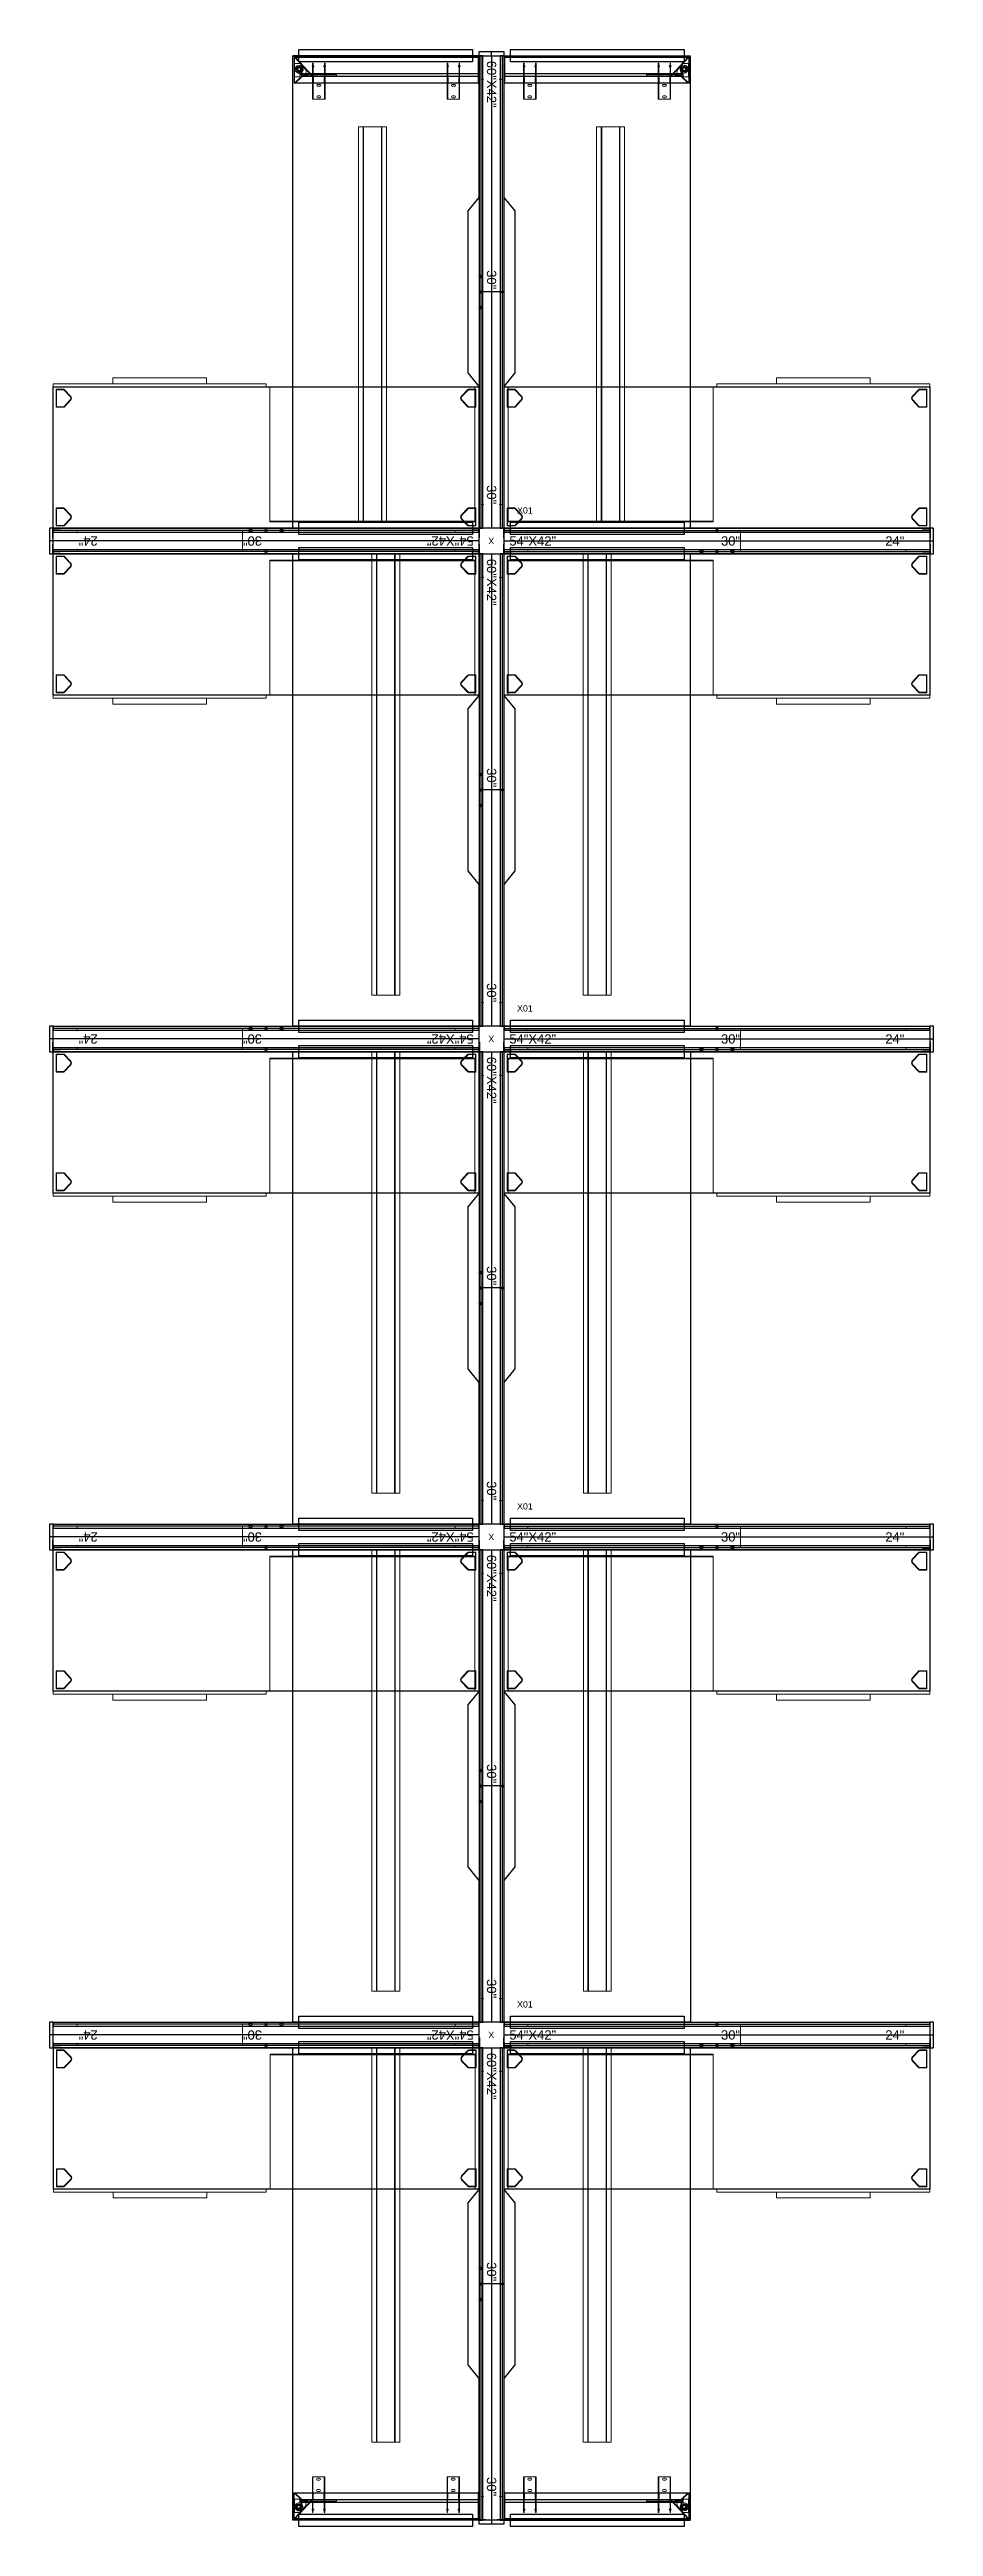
# Model space of a CAD drawing. Header units: millimetres. Extents: x 2230.7 to 2245.2, y 2431 to 2439.
# Drawn here: x 2230.69 to 2233.54, y 2430.97 to 2438.95 of the extents above; entities that cross this region are included whole.
import ezdxf

# ---------------------------------------------------------------- set-up
doc = ezdxf.new("R2010")
doc.units = ezdxf.units.MM
for name, color, linetype in [('DD2D', 7, 'Continuous'), ('DD2D_Geometry', 7, 'Continuous'), ('ENFASIS NEW', 7, 'Continuous'), ('FLEXIFRONTERAS', 7, 'Continuous'), ('Id Unión', 7, 'Continuous')]:
    doc.layers.add(name, color=color, linetype=linetype)
doc.styles.get("Standard").update_dxf_attribs({"font": 'arial.ttf'})

msp = doc.modelspace()

# ---------------------------------------------------------------- texts
at = {"layer": 'DD2D_Geometry'}
for p in [(2232.1038, 2437.358), (2232.1038, 2435.752), (2232.1038, 2434.146), (2232.1038, 2432.54)]:
    msp.add_text('X', height=0.0205, dxfattribs=at).set_placement(p)
at = {"layer": 'Id Unión'}
for p in [(2232.1964, 2437.4567), (2232.1964, 2435.8507), (2232.1964, 2434.2447), (2232.1964, 2432.6387)]:
    msp.add_text('X01', height=0.0205, dxfattribs=at).set_placement(p)

# ---------------------------------------------------------------- blocks, each defined once
blk = doc.blocks.new('DD40102460AB')
at = {"color": 1}
for p, q in [((0.0035, -0.0035), (-0.0035, 0.0035)), ((0.0035, 0.0035), (-0.0035, -0.0035))]:
    blk.add_line(p, q, dxfattribs=at)
blk.add_lwpolyline([(-0.2612, -0.0417), (0.2612, -0.0417), (0.305, -0.0067), (0.762, -0.0067), (0.762, -0.6067), (-0.762, -0.6067), (-0.762, -0.0067), (-0.305, -0.0067)], close=True)
blk.add_point((0, 0), dxfattribs=at)
blk.add_point((0, 0))
blk = doc.blocks.new('DD50025418')
at = {"color": 0, "linetype": 'Continuous', "lineweight": 0}
for p, q in [((0, -0.456), (0, 0)), ((0, 0), (1.372, 0)), ((1.372, 0), (1.372, -0.456)), ((0.0092, -0.0075), (0.0092, -0.0655)), ((0.0107, -0.0075), (0.0092, -0.0075)), ((0.0092, -0.0655), (0.0333, -0.0655)), ((0.0333, -0.0075), (0.0107, -0.0075)), ((0.0107, -0.064), (0.0107, -0.0091)), ((0.0107, -0.0091), (0.0333, -0.0091)), ((0.0333, -0.064), (0.0107, -0.064)), ((0.0124, -0.0211), (0.6735, -0.0211)), ((0.0124, -0.0227), (0.0124, -0.0211)), ((0.0124, -0.0227), (0.6735, -0.0227)), ((0.0124, -0.456), (0.0124, -0.0227)), ((0.0337, -0.0092), (0.0549, -0.0309)), ((0.0549, -0.0421), (0.0337, -0.0639)), ((0.056, -0.0299), (0.0348, -0.0081)), ((0.0348, -0.0649), (0.056, -0.0432)), ((0.6735, -0.0211), (0.6735, -0.0227)), ((0.6735, -0.0227), (0.6735, -0.456)), ((1.316, -0.0299), (1.3372, -0.0081)), ((1.3372, -0.0649), (1.316, -0.0432)), ((1.3383, -0.0092), (1.3171, -0.0309)), ((1.3171, -0.0421), (1.3383, -0.0639)), ((1.3387, -0.0075), (1.3613, -0.0075)), ((1.3613, -0.0091), (1.3387, -0.0091)), ((1.3387, -0.064), (1.3613, -0.064)), ((1.3628, -0.0655), (1.3387, -0.0655)), ((1.3613, -0.0075), (1.3628, -0.0075)), ((1.3613, -0.064), (1.3613, -0.0091)), ((1.3628, -0.0075), (1.3628, -0.0655)), ((0.0092, -0.4485), (0.0092, -0.3905)), ((0.0092, -0.3905), (0.0333, -0.3905)), ((0.0107, -0.392), (0.0107, -0.4469)), ((0.0333, -0.392), (0.0107, -0.392)), ((0.0549, -0.4139), (0.0337, -0.3921)), ((0.0348, -0.3911), (0.056, -0.4128)), ((1.3372, -0.3911), (1.316, -0.4128)), ((1.3171, -0.4139), (1.3383, -0.3921)), ((1.3628, -0.3905), (1.3387, -0.3905)), ((1.3387, -0.392), (1.3613, -0.392)), ((1.3613, -0.392), (1.3613, -0.4469)), ((1.3628, -0.4485), (1.3628, -0.3905)), ((1.372, -0.456), (0, -0.456)), ((0.0107, -0.4485), (0.0092, -0.4485)), ((0.0107, -0.4469), (0.0333, -0.4469)), ((0.0333, -0.4485), (0.0107, -0.4485)), ((0.0337, -0.4468), (0.0549, -0.4251)), ((0.056, -0.4261), (0.0348, -0.4479)), ((0.686, -0.456), (0.686, -0.4657)), ((0.686, -0.4657), (1.372, -0.4657)), ((0.8781, -0.4848), (0.8781, -0.4657)), ((1.1799, -0.4848), (1.1799, -0.4657)), ((1.316, -0.4261), (1.3372, -0.4479)), ((1.3383, -0.4468), (1.3171, -0.4251)), ((1.3613, -0.4469), (1.3387, -0.4469)), ((1.3387, -0.4485), (1.3613, -0.4485)), ((1.3613, -0.4485), (1.3628, -0.4485)), ((1.372, -0.456), (1.372, -0.4657)), ((0.8781, -0.4848), (1.1799, -0.4848))]:
    blk.add_line(p, q, dxfattribs=at)
for centre, radius, start, end in [((0.0333, -0.0096), 0.00203, 44.27881, 90), ((0.0333, -0.0096), 0.000507, 44.27881, 90), ((0.0333, -0.0635), 0.000507, 270, 315.72119), ((0.0333, -0.0635), 0.00203, 270, 315.72119), ((0.0491, -0.0365), 0.008, 315.72119, 44.27881), ((0.0491, -0.0365), 0.00952, 315.72119, 44.27881), ((1.3229, -0.0365), 0.00952, 135.72119, 224.27881), ((1.3229, -0.0365), 0.008, 135.72119, 224.27881), ((1.3387, -0.0096), 0.00203, 90, 135.72119), ((1.3387, -0.0635), 0.00203, 224.27881, 270), ((1.3387, -0.0096), 0.000507, 90, 135.72119), ((1.3387, -0.0635), 0.000507, 224.27881, 270), ((0.0333, -0.3925), 0.00203, 44.27881, 90), ((0.0333, -0.3925), 0.000507, 44.27881, 90), ((1.3387, -0.3925), 0.00203, 90, 135.72119), ((1.3387, -0.3925), 0.000507, 90, 135.72119), ((0.0333, -0.4464), 0.000507, 270, 315.72119), ((0.0333, -0.4464), 0.00203, 270, 315.72119), ((0.0491, -0.4195), 0.008, 315.72119, 44.27881), ((0.0491, -0.4195), 0.00952, 315.72119, 44.27881), ((1.3229, -0.4195), 0.00952, 135.72119, 224.27881), ((1.3229, -0.4195), 0.008, 135.72119, 224.27881), ((1.3387, -0.4464), 0.00203, 224.27881, 270), ((1.3387, -0.4464), 0.000507, 224.27881, 270)]:
    blk.add_arc(centre, radius, start, end, dxfattribs=at)
blk = doc.blocks.new('DD50035418')
at = {"color": 0, "linetype": 'Continuous', "lineweight": 0}
for p, q in [((0, 0), (-1.372, 0)), ((-1.372, 0), (-1.372, -0.456)), ((0, -0.456), (0, 0)), ((-1.3628, -0.0075), (-1.3628, -0.0655)), ((-1.3613, -0.0075), (-1.3628, -0.0075)), ((-1.3628, -0.0655), (-1.3387, -0.0655)), ((-1.3387, -0.0075), (-1.3613, -0.0075)), ((-1.3613, -0.064), (-1.3613, -0.0091)), ((-1.3613, -0.0091), (-1.3387, -0.0091)), ((-1.3387, -0.064), (-1.3613, -0.064)), ((-1.3383, -0.0092), (-1.3171, -0.0309)), ((-1.3171, -0.0421), (-1.3383, -0.0639)), ((-1.316, -0.0299), (-1.3372, -0.0081)), ((-1.3372, -0.0649), (-1.316, -0.0432)), ((-0.0124, -0.0211), (-0.6735, -0.0211)), ((-0.6735, -0.0211), (-0.6735, -0.0227)), ((-0.0124, -0.0227), (-0.6735, -0.0227)), ((-0.6735, -0.0227), (-0.6735, -0.456)), ((-0.056, -0.0299), (-0.0348, -0.0081)), ((-0.0348, -0.0649), (-0.056, -0.0432)), ((-0.0337, -0.0092), (-0.0549, -0.0309)), ((-0.0549, -0.0421), (-0.0337, -0.0639)), ((-0.0333, -0.0075), (-0.0107, -0.0075)), ((-0.0107, -0.0091), (-0.0333, -0.0091)), ((-0.0333, -0.064), (-0.0107, -0.064)), ((-0.0092, -0.0655), (-0.0333, -0.0655)), ((-0.0124, -0.0227), (-0.0124, -0.0211)), ((-0.0124, -0.456), (-0.0124, -0.0227)), ((-0.0107, -0.0075), (-0.0092, -0.0075)), ((-0.0107, -0.064), (-0.0107, -0.0091)), ((-0.0092, -0.0075), (-0.0092, -0.0655)), ((-1.3628, -0.4485), (-1.3628, -0.3905)), ((-1.3628, -0.3905), (-1.3387, -0.3905)), ((-1.3613, -0.392), (-1.3613, -0.4469)), ((-1.3387, -0.392), (-1.3613, -0.392)), ((-1.3171, -0.4139), (-1.3383, -0.3921)), ((-1.3372, -0.3911), (-1.316, -0.4128)), ((-0.0348, -0.3911), (-0.056, -0.4128)), ((-0.0549, -0.4139), (-0.0337, -0.3921)), ((-0.0092, -0.3905), (-0.0333, -0.3905)), ((-0.0333, -0.392), (-0.0107, -0.392)), ((-0.0107, -0.392), (-0.0107, -0.4469)), ((-0.0092, -0.4485), (-0.0092, -0.3905)), ((-1.372, -0.456), (-1.372, -0.4657)), ((-1.372, -0.456), (0, -0.456)), ((-0.686, -0.4657), (-1.372, -0.4657)), ((-1.3613, -0.4485), (-1.3628, -0.4485)), ((-1.3613, -0.4469), (-1.3387, -0.4469)), ((-1.3387, -0.4485), (-1.3613, -0.4485)), ((-1.3383, -0.4468), (-1.3171, -0.4251)), ((-1.316, -0.4261), (-1.3372, -0.4479)), ((-1.1799, -0.4848), (-1.1799, -0.4657)), ((-0.8781, -0.4848), (-0.8781, -0.4657)), ((-0.686, -0.456), (-0.686, -0.4657)), ((-0.056, -0.4261), (-0.0348, -0.4479)), ((-0.0337, -0.4468), (-0.0549, -0.4251)), ((-0.0107, -0.4469), (-0.0333, -0.4469)), ((-0.0333, -0.4485), (-0.0107, -0.4485)), ((-0.0107, -0.4485), (-0.0092, -0.4485)), ((-0.8781, -0.4848), (-1.1799, -0.4848))]:
    blk.add_line(p, q, dxfattribs=at)
for centre, radius, start, end in [((-1.3387, -0.0096), 0.00203, 44.27881, 90), ((-1.3387, -0.0096), 0.000507, 44.27881, 90), ((-1.3387, -0.0635), 0.000507, 270, 315.72119), ((-1.3387, -0.0635), 0.00203, 270, 315.72119), ((-1.3229, -0.0365), 0.008, 315.72119, 44.27881), ((-1.3229, -0.0365), 0.00952, 315.72119, 44.27881), ((-0.0491, -0.0365), 0.00952, 135.72119, 224.27881), ((-0.0491, -0.0365), 0.008, 135.72119, 224.27881), ((-0.0333, -0.0096), 0.00203, 90, 135.72119), ((-0.0333, -0.0635), 0.00203, 224.27881, 270), ((-0.0333, -0.0096), 0.000507, 90, 135.72119), ((-0.0333, -0.0635), 0.000507, 224.27881, 270), ((-1.3387, -0.3925), 0.00203, 44.27881, 90), ((-1.3387, -0.3925), 0.000507, 44.27881, 90), ((-0.0333, -0.3925), 0.00203, 90, 135.72119), ((-0.0333, -0.3925), 0.000507, 90, 135.72119), ((-1.3387, -0.4464), 0.000507, 270, 315.72119), ((-1.3387, -0.4464), 0.00203, 270, 315.72119), ((-1.3229, -0.4195), 0.008, 315.72119, 44.27881), ((-1.3229, -0.4195), 0.00952, 315.72119, 44.27881), ((-0.0491, -0.4195), 0.00952, 135.72119, 224.27881), ((-0.0491, -0.4195), 0.008, 135.72119, 224.27881), ((-0.0333, -0.4464), 0.00203, 224.27881, 270), ((-0.0333, -0.4464), 0.000507, 224.27881, 270)]:
    blk.add_arc(centre, radius, start, end, dxfattribs=at)
blk = doc.blocks.new('DD3210S')
at = {"color": 1, "linetype": 'Continuous', "lineweight": 0}
for p, q in [((-0.023, 0.0019), (-0.023, 0)), ((-0.023, 0.0019), (-0.0134, 0.0019)), ((-0.0134, 0), (-0.023, 0)), ((-0.016, 0.0019), (-0.016, 0)), ((0, 0.0019), (-0.0134, 0.0019)), ((-0.0134, 0), (-0.0134, 0.0019)), ((0, 0), (-0.0134, 0)), ((0.0006, 0.0025), (0.0006, 0.0312)), ((0.0006, 0.0312), (0.0025, 0.0312)), ((0.0006, 0.0248), (0.0025, 0.0248)), ((0.0006, 0.0112), (0.0025, 0.0112)), ((0.0006, 0.0048), (0.0025, 0.0048)), ((0.0025, 0.0025), (0.0025, 0.0312))]:
    blk.add_line(p, q, dxfattribs=at)
for radius in [0.000633, 0.00253]:
    blk.add_arc((0, 0.0025), radius, 270, 0, dxfattribs=at)
blk = doc.blocks.new('DD3211S')
at = {"color": 1, "linetype": 'Continuous', "lineweight": 0}
for p, q in [((-0.0025, 0.0025), (-0.0025, 0.0312)), ((-0.0006, 0.0312), (-0.0025, 0.0312)), ((-0.0006, 0.0248), (-0.0025, 0.0248)), ((-0.0006, 0.0112), (-0.0025, 0.0112)), ((-0.0006, 0.0048), (-0.0025, 0.0048)), ((-0.0006, 0.0025), (-0.0006, 0.0312)), ((0, 0.0019), (0.0134, 0.0019)), ((0, 0), (0.0134, 0)), ((0.023, 0.0019), (0.0134, 0.0019)), ((0.0134, 0), (0.0134, 0.0019)), ((0.0134, 0), (0.023, 0)), ((0.016, 0.0019), (0.016, 0)), ((0.023, 0.0019), (0.023, 0))]:
    blk.add_line(p, q, dxfattribs=at)
for radius in [0.00253, 0.000633]:
    blk.add_arc((0, 0.0025), radius, 180, 270, dxfattribs=at)
blk = doc.blocks.new('DD4051NA1854AB')
for p, q in [((-0.686, -0.456), (-0.686, 0)), ((-0.686, 0), (0.686, 0)), ((0.686, 0), (0.686, -0.456)), ((0.686, -0.456), (-0.686, -0.456))]:
    blk.add_line(p, q)
blk = doc.blocks.new('DD350524S')
at = {"color": 0, "linetype": 'Continuous', "lineweight": 0}
for p, q in [((-0.0019, 0.023), (0, 0.023)), ((-0.0019, 0.023), (-0.0019, 0.0134)), ((-0.0019, 0.016), (0, 0.016)), ((-0.0019, 0), (-0.0019, 0.0134)), ((0, 0.0134), (-0.0019, 0.0134)), ((0, 0.0134), (0, 0.023)), ((0, 0), (0, 0.0134)), ((-0.1404, -0.0625), (-0.1404, -0.0651)), ((-0.0874, -0.0625), (-0.1404, -0.0625)), ((-0.0874, -0.0644), (-0.1404, -0.0644)), ((-0.1404, -0.0651), (-0.1404, -0.1)), ((-0.1354, -0.0794), (-0.1354, -0.0857)), ((-0.129, -0.0857), (-0.129, -0.0794)), ((-0.1104, -0.0644), (-0.1104, -0.0625)), ((-0.0987, -0.0794), (-0.0987, -0.0857)), ((-0.0924, -0.0857), (-0.0924, -0.0794)), ((-0.0025, -0.0006), (-0.09, -0.0006)), ((-0.09, -0.0006), (-0.09, -0.0025)), ((-0.0025, -0.0025), (-0.09, -0.0025)), ((-0.0888, -0.0625), (-0.0888, -0.0025)), ((-0.0888, -0.0655), (-0.0874, -0.0655)), ((-0.0888, -0.0995), (-0.0888, -0.0655)), ((-0.0882, -0.0006), (-0.0882, -0.0025)), ((-0.0867, -0.0625), (-0.0874, -0.0625)), ((-0.0874, -0.0651), (-0.0874, -0.0625)), ((-0.0874, -0.0644), (-0.0867, -0.0644)), ((-0.0874, -0.0651), (-0.0874, -0.1)), ((-0.0874, -0.0655), (-0.0867, -0.0655)), ((-0.0873, -0.0625), (-0.0873, -0.0025)), ((-0.0873, -0.0995), (-0.0873, -0.0655)), ((-0.0867, -0.0625), (-0.0867, -0.0625)), ((-0.0867, -0.0655), (-0.0867, -0.0625)), ((-0.0867, -0.0625), (-0.0364, -0.0625)), ((-0.0867, -0.0644), (-0.0368, -0.0644)), ((-0.0867, -0.0655), (-0.0867, -0.0655)), ((-0.0867, -0.0655), (-0.0698, -0.0655)), ((-0.0832, -0.0006), (-0.0832, -0.0025)), ((-0.0818, -0.0006), (-0.0818, -0.0025)), ((-0.0768, -0.0006), (-0.0768, -0.0025)), ((-0.0709, -0.0625), (-0.0709, -0.0655)), ((-0.0698, -0.0655), (-0.0698, -0.0625)), ((-0.0682, -0.0006), (-0.0682, -0.0025)), ((-0.0671, -0.0025), (-0.0671, -0.5688)), ((-0.0655, -0.0025), (-0.0655, -0.5688)), ((-0.0618, -0.0006), (-0.0618, -0.0025)), ((-0.0584, -0.0025), (-0.0584, -0.5755)), ((-0.0578, -0.0025), (-0.0578, -0.5741)), ((-0.0578, -0.0025), (-0.0578, -0.5739)), ((-0.0572, -0.0025), (-0.0572, -0.5725)), ((-0.0368, -0.0644), (-0.0313, -0.0644)), ((-0.0364, -0.0625), (-0.0317, -0.0625)), ((-0.0317, -0.0625), (-0.0244, -0.0625)), ((-0.0313, -0.0644), (-0.0244, -0.0644)), ((-0.0312, -0.0006), (-0.0312, -0.0025)), ((-0.0248, -0.0006), (-0.0248, -0.0025)), ((-0.0244, -0.0625), (-0.0244, -0.0644)), ((-0.0112, -0.0006), (-0.0112, -0.0025)), ((-0.0053, -0.0025), (-0.0053, -0.5945)), ((-0.0048, -0.0006), (-0.0048, -0.0025)), ((-0.0038, -0.0025), (-0.0038, -0.5945)), ((-0.1404, -0.1), (-0.1404, -0.1025)), ((-0.0874, -0.1006), (-0.1404, -0.1006)), ((-0.0874, -0.1025), (-0.1404, -0.1025)), ((-0.1104, -0.1006), (-0.1104, -0.1025)), ((-0.0874, -0.0995), (-0.0888, -0.0995)), ((-0.0888, -0.4965), (-0.0888, -0.1025)), ((-0.0867, -0.0995), (-0.0874, -0.0995)), ((-0.0874, -0.1025), (-0.0874, -0.1)), ((-0.0867, -0.1006), (-0.0874, -0.1006)), ((-0.0874, -0.1025), (-0.0867, -0.1025)), ((-0.0873, -0.4965), (-0.0873, -0.1025)), ((-0.0867, -0.1025), (-0.0867, -0.0995)), ((-0.0867, -0.0995), (-0.0867, -0.0995)), ((-0.0698, -0.0995), (-0.0867, -0.0995)), ((-0.0368, -0.1006), (-0.0867, -0.1006)), ((-0.0867, -0.1025), (-0.0867, -0.1025)), ((-0.0364, -0.1025), (-0.0867, -0.1025)), ((-0.0709, -0.0995), (-0.0709, -0.1025)), ((-0.0698, -0.1025), (-0.0698, -0.0995)), ((-0.0313, -0.1006), (-0.0368, -0.1006)), ((-0.0317, -0.1025), (-0.0364, -0.1025)), ((-0.0244, -0.1025), (-0.0317, -0.1025)), ((-0.0244, -0.1006), (-0.0313, -0.1006)), ((-0.0244, -0.1006), (-0.0244, -0.1025)), ((-0.0655, -0.459), (-0.0614, -0.459)), ((-0.0614, -0.459), (-0.0614, -0.564)), ((-0.1404, -0.4965), (-0.1404, -0.4991)), ((-0.0874, -0.4965), (-0.1404, -0.4965)), ((-0.0874, -0.4984), (-0.1404, -0.4984)), ((-0.1404, -0.4991), (-0.1404, -0.534)), ((-0.1404, -0.534), (-0.1404, -0.5365)), ((-0.0874, -0.5346), (-0.1404, -0.5346)), ((-0.0874, -0.5365), (-0.1404, -0.5365)), ((-0.1354, -0.5134), (-0.1354, -0.5197)), ((-0.129, -0.5197), (-0.129, -0.5134)), ((-0.1104, -0.4984), (-0.1104, -0.4965)), ((-0.1104, -0.5346), (-0.1104, -0.5365)), ((-0.0987, -0.5134), (-0.0987, -0.5197)), ((-0.0924, -0.5197), (-0.0924, -0.5134)), ((-0.0888, -0.4995), (-0.0874, -0.4995)), ((-0.0888, -0.5335), (-0.0888, -0.4995)), ((-0.0874, -0.5335), (-0.0888, -0.5335)), ((-0.0888, -0.5944), (-0.0888, -0.5365)), ((-0.0867, -0.4965), (-0.0874, -0.4965)), ((-0.0874, -0.4991), (-0.0874, -0.4965)), ((-0.0874, -0.4984), (-0.0867, -0.4984)), ((-0.0874, -0.4991), (-0.0874, -0.534)), ((-0.0874, -0.4995), (-0.0867, -0.4995)), ((-0.0867, -0.5335), (-0.0874, -0.5335)), ((-0.0874, -0.5365), (-0.0874, -0.534)), ((-0.0867, -0.5346), (-0.0874, -0.5346)), ((-0.0874, -0.5365), (-0.0867, -0.5365)), ((-0.0873, -0.5335), (-0.0873, -0.4995)), ((-0.0873, -0.5944), (-0.0873, -0.5365)), ((-0.0867, -0.4995), (-0.0867, -0.4965)), ((-0.0867, -0.4965), (-0.0867, -0.4965)), ((-0.0867, -0.4965), (-0.0364, -0.4965)), ((-0.0867, -0.4984), (-0.0368, -0.4984)), ((-0.0867, -0.4995), (-0.0867, -0.4995)), ((-0.0867, -0.4995), (-0.0698, -0.4995)), ((-0.0867, -0.5365), (-0.0867, -0.5335)), ((-0.0867, -0.5335), (-0.0867, -0.5335)), ((-0.0698, -0.5335), (-0.0867, -0.5335)), ((-0.0368, -0.5346), (-0.0867, -0.5346)), ((-0.0867, -0.5365), (-0.0867, -0.5365)), ((-0.0364, -0.5365), (-0.0867, -0.5365)), ((-0.0709, -0.4965), (-0.0709, -0.4995)), ((-0.0709, -0.5335), (-0.0709, -0.5365)), ((-0.0698, -0.4995), (-0.0698, -0.4965)), ((-0.0698, -0.5365), (-0.0698, -0.5335)), ((-0.0655, -0.4834), (-0.0671, -0.4834)), ((-0.0655, -0.4897), (-0.0671, -0.4897)), ((-0.0655, -0.5234), (-0.0671, -0.5234)), ((-0.0655, -0.5297), (-0.0671, -0.5297)), ((-0.067, -0.5393), (-0.067, -0.5689)), ((-0.0655, -0.5511), (-0.067, -0.5511)), ((-0.0655, -0.5539), (-0.067, -0.5539)), ((-0.0655, -0.5571), (-0.067, -0.5571)), ((-0.0655, -0.5575), (-0.067, -0.5575)), ((-0.0655, -0.5393), (-0.0655, -0.5689)), ((-0.0655, -0.542), (-0.0614, -0.542)), ((-0.064, -0.5524), (-0.0655, -0.5524)), ((-0.0655, -0.5539), (-0.0655, -0.5571)), ((-0.064, -0.5586), (-0.0655, -0.5586)), ((-0.0461, -0.5575), (-0.0648, -0.5575)), ((-0.0648, -0.5575), (-0.0648, -0.5675)), ((-0.0054, -0.5941), (-0.0647, -0.5389)), ((-0.0055, -0.5941), (-0.0647, -0.5389)), ((-0.064, -0.5524), (-0.064, -0.5586)), ((-0.0044, -0.593), (-0.0636, -0.5378)), ((-0.0044, -0.593), (-0.0636, -0.5378)), ((-0.0253, -0.577), (-0.0461, -0.5575)), ((-0.0368, -0.4984), (-0.0313, -0.4984)), ((-0.0313, -0.5346), (-0.0368, -0.5346)), ((-0.0364, -0.4965), (-0.0317, -0.4965)), ((-0.0317, -0.5365), (-0.0364, -0.5365)), ((-0.0317, -0.4965), (-0.0244, -0.4965)), ((-0.0244, -0.5365), (-0.0317, -0.5365)), ((-0.0313, -0.4984), (-0.0244, -0.4984)), ((-0.0244, -0.5346), (-0.0313, -0.5346)), ((-0.0244, -0.4965), (-0.0244, -0.4984)), ((-0.0244, -0.5346), (-0.0244, -0.5365)), ((-0.0681, -0.5714), (-0.0882, -0.593)), ((-0.068, -0.5715), (-0.0882, -0.5931)), ((-0.067, -0.5724), (-0.0871, -0.5941)), ((-0.0669, -0.5725), (-0.0871, -0.5942)), ((-0.0867, -0.595), (-0.0058, -0.595)), ((-0.0867, -0.595), (-0.0058, -0.595)), ((-0.0058, -0.5965), (-0.0867, -0.5965)), ((-0.0867, -0.5965), (-0.0058, -0.5965)), ((-0.0558, -0.5775), (-0.0683, -0.5775)), ((-0.0683, -0.5775), (-0.0683, -0.5945)), ((-0.0683, -0.5945), (-0.0253, -0.5945)), ((-0.0584, -0.5755), (-0.0664, -0.5723)), ((-0.0583, -0.5755), (-0.0664, -0.5724)), ((-0.0658, -0.5707), (-0.0578, -0.5739)), ((-0.0578, -0.5741), (-0.0658, -0.5709)), ((-0.0578, -0.5741), (-0.0658, -0.571)), ((-0.0657, -0.5708), (-0.0577, -0.5739)), ((-0.0655, -0.564), (-0.0614, -0.564)), ((-0.0652, -0.5693), (-0.0572, -0.5725)), ((-0.0652, -0.5694), (-0.0572, -0.5725)), ((-0.0648, -0.5675), (-0.0558, -0.5675)), ((-0.0578, -0.5741), (-0.0584, -0.5755)), ((-0.0578, -0.5741), (-0.0583, -0.5755)), ((-0.0572, -0.5725), (-0.0578, -0.5739)), ((-0.0572, -0.5725), (-0.0577, -0.5739)), ((-0.0558, -0.5675), (-0.0558, -0.5775)), ((-0.0253, -0.5945), (-0.0253, -0.577))]:
    blk.add_line(p, q, dxfattribs=at)
for centre, radius, start, end in [((-0.0025, 0), 0.00253, 270, 0), ((-0.0025, 0), 0.000633, 270, 0), ((-0.1322, -0.0794), 0.00318, 0, 180), ((-0.0956, -0.0794), 0.00317, 0, 180), ((-0.0341, -0.064), 0.00278, 0, 180), ((-0.0341, -0.064), 0.00278, 180, 0), ((-0.1322, -0.0857), 0.00318, 180, 0), ((-0.0956, -0.0857), 0.00317, 180, 0), ((-0.0341, -0.101), 0.00278, 0, 180), ((-0.0341, -0.101), 0.00278, 180, 0), ((-0.1322, -0.5134), 0.00318, 0, 180), ((-0.1322, -0.5197), 0.00318, 180, 0), ((-0.0956, -0.5134), 0.00317, 0, 180), ((-0.0956, -0.5197), 0.00317, 180, 0), ((-0.0341, -0.498), 0.00278, 0, 180), ((-0.0341, -0.498), 0.00278, 180, 0), ((-0.0341, -0.535), 0.00278, 0, 180), ((-0.0341, -0.535), 0.00278, 180, 0), ((-0.0433, -0.58), 0.013, 90, 270), ((-0.0433, -0.58), 0.0098, 90, 270), ((-0.0433, -0.58), 0.0085, 90, 270), ((-0.0433, -0.58), 0.008, 90, 270), ((-0.0433, -0.58), 0.00675, 0, 180), ((-0.0433, -0.58), 0.00675, 180, 0), ((-0.0433, -0.58), 0.0065, 90, 270), ((-0.0433, -0.58), 0.006, 90, 270), ((-0.0433, -0.58), 0.00545, 90, 270), ((-0.0433, -0.58), 0.00476, 90, 270), ((-0.0433, -0.58), 0.0045, 90, 270), ((-0.0433, -0.58), 0.013, 270, 90), ((-0.0433, -0.58), 0.0098, 270, 90), ((-0.0433, -0.58), 0.0085, 270, 90), ((-0.0433, -0.58), 0.008, 270, 90), ((-0.0433, -0.58), 0.0065, 270, 90), ((-0.0433, -0.58), 0.006, 270, 90), ((-0.0433, -0.58), 0.00545, 270, 90), ((-0.0433, -0.58), 0.00476, 270, 90), ((-0.0433, -0.58), 0.0045, 270, 90)]:
    blk.add_arc(centre, radius, start, end, dxfattribs=at)
for points, weights in [([(-0.0636, -0.5378), (-0.0652, -0.5364), (-0.0671, -0.5372), (-0.0671, -0.5393)], [1, 0.59916604595, 0.59916604595, 1]), ([(-0.0636, -0.5378), (-0.0651, -0.5364), (-0.067, -0.5372), (-0.067, -0.5393)], [1, 0.59916604595, 0.59916604595, 1]), ([(-0.0647, -0.5389), (-0.065, -0.5386), (-0.0655, -0.5388), (-0.0655, -0.5393)], [1, 0.59916604595, 0.59916604595, 1]), ([(-0.0647, -0.5389), (-0.0651, -0.5386), (-0.0655, -0.5388), (-0.0655, -0.5393)], [1, 0.59916604595, 0.59916604595, 1]), ([(-0.0882, -0.593), (-0.0886, -0.5934), (-0.0888, -0.5939), (-0.0888, -0.5944)], [1, 0.953611711988, 0.953611711988, 1]), ([(-0.0882, -0.5931), (-0.0889, -0.5938), (-0.089, -0.5948), (-0.0884, -0.5957)], [1, 0.764882446479, 0.667678019866, 0.708386720159]), ([(-0.0888, -0.5944), (-0.0888, -0.5957), (-0.0879, -0.5965), (-0.0867, -0.5965)], [1, 0.804737854124, 0.804737854124, 1]), ([(-0.0884, -0.5957), (-0.088, -0.5963), (-0.0874, -0.5965), (-0.0867, -0.5965)], [0.708386720159, 0.737079172857, 0.834283599471, 1]), ([(-0.0871, -0.5941), (-0.0872, -0.5942), (-0.0873, -0.5943), (-0.0873, -0.5944)], [1, 0.953611711988, 0.953611711988, 1]), ([(-0.0873, -0.5944), (-0.0873, -0.5948), (-0.087, -0.595), (-0.0867, -0.595)], [1, 0.804737854124, 0.804737854124, 1]), ([(-0.0871, -0.5942), (-0.0875, -0.5945), (-0.0873, -0.595), (-0.0867, -0.595)], [1, 0.59916604595, 0.59916604595, 1]), ([(-0.0658, -0.5709), (-0.0666, -0.5706), (-0.0675, -0.5708), (-0.0681, -0.5714)], [1, 0.884174271313, 0.884174271313, 1]), ([(-0.0658, -0.571), (-0.0666, -0.5707), (-0.0675, -0.5708), (-0.068, -0.5715)], [1, 0.884393166085, 0.884393166085, 1]), ([(-0.0671, -0.5688), (-0.0671, -0.5697), (-0.0666, -0.5704), (-0.0658, -0.5707)], [1, 0.884611873459, 0.884611873459, 1]), ([(-0.067, -0.5689), (-0.067, -0.5698), (-0.0665, -0.5705), (-0.0657, -0.5708)], [1, 0.884393166085, 0.884393166085, 1]), ([(-0.0664, -0.5723), (-0.0666, -0.5722), (-0.0668, -0.5723), (-0.067, -0.5724)], [1, 0.884174271313, 0.884174271313, 1]), ([(-0.0664, -0.5724), (-0.0666, -0.5723), (-0.0668, -0.5724), (-0.0669, -0.5725)], [1, 0.884393166085, 0.884393166085, 1]), ([(-0.0655, -0.5688), (-0.0655, -0.569), (-0.0654, -0.5692), (-0.0652, -0.5693)], [1, 0.884611873459, 0.884611873459, 1]), ([(-0.0655, -0.5689), (-0.0655, -0.5691), (-0.0654, -0.5693), (-0.0652, -0.5694)], [1, 0.884393166085, 0.884393166085, 1]), ([(-0.0058, -0.5965), (-0.0046, -0.5965), (-0.0038, -0.5957), (-0.0038, -0.5945)], [1, 0.804737854124, 0.804737854124, 1]), ([(-0.0058, -0.5965), (-0.0046, -0.5965), (-0.0038, -0.5957), (-0.0038, -0.5945)], [1, 0.804737854124, 0.804737854124, 1]), ([(-0.0058, -0.595), (-0.0055, -0.595), (-0.0053, -0.5948), (-0.0053, -0.5945)], [1, 0.804737854124, 0.804737854124, 1]), ([(-0.0058, -0.595), (-0.0055, -0.595), (-0.0053, -0.5948), (-0.0053, -0.5945)], [1, 0.804737854124, 0.804737854124, 1]), ([(-0.0053, -0.5945), (-0.0053, -0.5944), (-0.0054, -0.5942), (-0.0055, -0.5941)], [1, 0.944706716257, 0.944706716257, 1]), ([(-0.0053, -0.5945), (-0.0053, -0.5944), (-0.0053, -0.5942), (-0.0054, -0.5941)], [1, 0.944706716257, 0.944706716257, 1]), ([(-0.0038, -0.5942), (-0.0039, -0.5937), (-0.0041, -0.5933), (-0.0044, -0.593)], [0.972307865321, 0.947187137372, 0.956417848932, 1]), ([(-0.0038, -0.5945), (-0.0038, -0.5939), (-0.004, -0.5934), (-0.0044, -0.593)], [1, 0.944706716257, 0.944706716257, 1]), ([(-0.0038, -0.5945), (-0.0038, -0.5944), (-0.0038, -0.5943), (-0.0038, -0.5942)], [1, 0.988288867325, 0.979058155765, 0.972307865321])]:
    blk.add_rational_spline(points, weights, degree=3, dxfattribs=at)
blk = doc.blocks.new('DD350624S')
at = {"color": 0, "linetype": 'Continuous', "lineweight": 0}
for p, q in [((0.0019, 0.023), (0, 0.023)), ((0, 0.0134), (0, 0.023)), ((0.0019, 0.016), (0, 0.016)), ((0, 0), (0, 0.0134)), ((0, 0.0134), (0.0019, 0.0134)), ((0.0019, 0.023), (0.0019, 0.0134)), ((0.0019, 0), (0.0019, 0.0134)), ((0.0025, -0.0006), (0.09, -0.0006)), ((0.0025, -0.0025), (0.09, -0.0025)), ((0.0038, -0.0025), (0.0038, -0.5945)), ((0.0048, -0.0006), (0.0048, -0.0025)), ((0.0053, -0.0025), (0.0053, -0.5945)), ((0.0112, -0.0006), (0.0112, -0.0025)), ((0.0244, -0.0625), (0.0244, -0.0644)), ((0.0317, -0.0625), (0.0244, -0.0625)), ((0.0313, -0.0644), (0.0244, -0.0644)), ((0.0248, -0.0006), (0.0248, -0.0025)), ((0.0312, -0.0006), (0.0312, -0.0025)), ((0.0368, -0.0644), (0.0313, -0.0644)), ((0.0364, -0.0625), (0.0317, -0.0625)), ((0.0867, -0.0625), (0.0364, -0.0625)), ((0.0867, -0.0644), (0.0368, -0.0644)), ((0.0572, -0.0025), (0.0572, -0.5725)), ((0.0578, -0.0025), (0.0578, -0.5741)), ((0.0578, -0.0025), (0.0578, -0.5739)), ((0.0584, -0.0025), (0.0584, -0.5755)), ((0.0618, -0.0006), (0.0618, -0.0025)), ((0.0655, -0.0025), (0.0655, -0.5688)), ((0.0671, -0.0025), (0.0671, -0.5688)), ((0.0682, -0.0006), (0.0682, -0.0025)), ((0.0698, -0.0655), (0.0698, -0.0625)), ((0.0867, -0.0655), (0.0698, -0.0655)), ((0.0709, -0.0625), (0.0709, -0.0655)), ((0.0768, -0.0006), (0.0768, -0.0025)), ((0.0818, -0.0006), (0.0818, -0.0025)), ((0.0832, -0.0006), (0.0832, -0.0025)), ((0.0867, -0.0625), (0.0874, -0.0625)), ((0.0867, -0.0625), (0.0867, -0.0625)), ((0.0867, -0.0655), (0.0867, -0.0625)), ((0.0874, -0.0644), (0.0867, -0.0644)), ((0.0874, -0.0655), (0.0867, -0.0655)), ((0.0867, -0.0655), (0.0867, -0.0655)), ((0.0873, -0.0625), (0.0873, -0.0025)), ((0.0873, -0.0995), (0.0873, -0.0655)), ((0.0874, -0.0651), (0.0874, -0.0625)), ((0.0874, -0.0625), (0.1404, -0.0625)), ((0.0874, -0.0644), (0.1404, -0.0644)), ((0.0874, -0.0651), (0.0874, -0.1)), ((0.0888, -0.0655), (0.0874, -0.0655)), ((0.0882, -0.0006), (0.0882, -0.0025)), ((0.0888, -0.0625), (0.0888, -0.0025)), ((0.0888, -0.0995), (0.0888, -0.0655)), ((0.09, -0.0006), (0.09, -0.0025)), ((0.0924, -0.0857), (0.0924, -0.0794)), ((0.0987, -0.0794), (0.0987, -0.0857)), ((0.1104, -0.0644), (0.1104, -0.0625)), ((0.129, -0.0857), (0.129, -0.0794)), ((0.1354, -0.0794), (0.1354, -0.0857)), ((0.1404, -0.0625), (0.1404, -0.0651)), ((0.1404, -0.0651), (0.1404, -0.1)), ((0.0244, -0.1006), (0.0244, -0.1025)), ((0.0244, -0.1006), (0.0313, -0.1006)), ((0.0244, -0.1025), (0.0317, -0.1025)), ((0.0313, -0.1006), (0.0368, -0.1006)), ((0.0317, -0.1025), (0.0364, -0.1025)), ((0.0364, -0.1025), (0.0867, -0.1025)), ((0.0368, -0.1006), (0.0867, -0.1006)), ((0.0698, -0.0995), (0.0867, -0.0995)), ((0.0698, -0.1025), (0.0698, -0.0995)), ((0.0709, -0.0995), (0.0709, -0.1025)), ((0.0867, -0.0995), (0.0874, -0.0995)), ((0.0867, -0.1025), (0.0867, -0.0995)), ((0.0867, -0.0995), (0.0867, -0.0995)), ((0.0867, -0.1006), (0.0874, -0.1006)), ((0.0874, -0.1025), (0.0867, -0.1025)), ((0.0867, -0.1025), (0.0867, -0.1025)), ((0.0873, -0.4965), (0.0873, -0.1025)), ((0.0874, -0.0995), (0.0888, -0.0995)), ((0.0874, -0.1025), (0.0874, -0.1)), ((0.0874, -0.1006), (0.1404, -0.1006)), ((0.0874, -0.1025), (0.1404, -0.1025)), ((0.0888, -0.4965), (0.0888, -0.1025)), ((0.1104, -0.1006), (0.1104, -0.1025)), ((0.1404, -0.1), (0.1404, -0.1025)), ((0.0655, -0.459), (0.0614, -0.459)), ((0.0614, -0.459), (0.0614, -0.564)), ((0.0044, -0.593), (0.0636, -0.5378)), ((0.0044, -0.593), (0.0636, -0.5378)), ((0.0054, -0.5941), (0.0647, -0.5389)), ((0.0055, -0.5941), (0.0647, -0.5389)), ((0.0244, -0.4965), (0.0244, -0.4984)), ((0.0317, -0.4965), (0.0244, -0.4965)), ((0.0313, -0.4984), (0.0244, -0.4984)), ((0.0244, -0.5346), (0.0244, -0.5365)), ((0.0244, -0.5346), (0.0313, -0.5346)), ((0.0244, -0.5365), (0.0317, -0.5365)), ((0.0253, -0.577), (0.0461, -0.5575)), ((0.0368, -0.4984), (0.0313, -0.4984)), ((0.0313, -0.5346), (0.0368, -0.5346)), ((0.0364, -0.4965), (0.0317, -0.4965)), ((0.0317, -0.5365), (0.0364, -0.5365)), ((0.0867, -0.4965), (0.0364, -0.4965)), ((0.0364, -0.5365), (0.0867, -0.5365)), ((0.0867, -0.4984), (0.0368, -0.4984)), ((0.0368, -0.5346), (0.0867, -0.5346)), ((0.0461, -0.5575), (0.0648, -0.5575)), ((0.0655, -0.542), (0.0614, -0.542)), ((0.064, -0.5524), (0.064, -0.5586)), ((0.064, -0.5524), (0.0655, -0.5524)), ((0.064, -0.5586), (0.0655, -0.5586)), ((0.0648, -0.5575), (0.0648, -0.5675)), ((0.0655, -0.4834), (0.0671, -0.4834)), ((0.0655, -0.4897), (0.0671, -0.4897)), ((0.0655, -0.5234), (0.0671, -0.5234)), ((0.0655, -0.5297), (0.0671, -0.5297)), ((0.0655, -0.5393), (0.0655, -0.5689)), ((0.0655, -0.5511), (0.067, -0.5511)), ((0.0655, -0.5539), (0.067, -0.5539)), ((0.0655, -0.5539), (0.0655, -0.5571)), ((0.0655, -0.5571), (0.067, -0.5571)), ((0.0655, -0.5575), (0.067, -0.5575)), ((0.067, -0.5393), (0.067, -0.5689)), ((0.0698, -0.4995), (0.0698, -0.4965)), ((0.0867, -0.4995), (0.0698, -0.4995)), ((0.0698, -0.5335), (0.0867, -0.5335)), ((0.0698, -0.5365), (0.0698, -0.5335)), ((0.0709, -0.4965), (0.0709, -0.4995)), ((0.0709, -0.5335), (0.0709, -0.5365)), ((0.0867, -0.4965), (0.0874, -0.4965)), ((0.0867, -0.4995), (0.0867, -0.4965)), ((0.0867, -0.4965), (0.0867, -0.4965)), ((0.0874, -0.4984), (0.0867, -0.4984)), ((0.0874, -0.4995), (0.0867, -0.4995)), ((0.0867, -0.4995), (0.0867, -0.4995)), ((0.0867, -0.5335), (0.0874, -0.5335)), ((0.0867, -0.5365), (0.0867, -0.5335)), ((0.0867, -0.5335), (0.0867, -0.5335)), ((0.0867, -0.5346), (0.0874, -0.5346)), ((0.0874, -0.5365), (0.0867, -0.5365)), ((0.0867, -0.5365), (0.0867, -0.5365)), ((0.0873, -0.5335), (0.0873, -0.4995)), ((0.0873, -0.5944), (0.0873, -0.5365)), ((0.0874, -0.4991), (0.0874, -0.4965)), ((0.0874, -0.4965), (0.1404, -0.4965)), ((0.0874, -0.4984), (0.1404, -0.4984)), ((0.0874, -0.4991), (0.0874, -0.534)), ((0.0888, -0.4995), (0.0874, -0.4995)), ((0.0874, -0.5335), (0.0888, -0.5335)), ((0.0874, -0.5365), (0.0874, -0.534)), ((0.0874, -0.5346), (0.1404, -0.5346)), ((0.0874, -0.5365), (0.1404, -0.5365)), ((0.0888, -0.5335), (0.0888, -0.4995)), ((0.0888, -0.5944), (0.0888, -0.5365)), ((0.0924, -0.5197), (0.0924, -0.5134)), ((0.0987, -0.5134), (0.0987, -0.5197)), ((0.1104, -0.4984), (0.1104, -0.4965)), ((0.1104, -0.5346), (0.1104, -0.5365)), ((0.129, -0.5197), (0.129, -0.5134)), ((0.1354, -0.5134), (0.1354, -0.5197)), ((0.1404, -0.4965), (0.1404, -0.4991)), ((0.1404, -0.4991), (0.1404, -0.534)), ((0.1404, -0.534), (0.1404, -0.5365)), ((0.0867, -0.595), (0.0058, -0.595)), ((0.0867, -0.595), (0.0058, -0.595)), ((0.0867, -0.5965), (0.0058, -0.5965)), ((0.0058, -0.5965), (0.0867, -0.5965)), ((0.0253, -0.5945), (0.0253, -0.577)), ((0.0683, -0.5945), (0.0253, -0.5945)), ((0.0648, -0.5675), (0.0558, -0.5675)), ((0.0558, -0.5675), (0.0558, -0.5775)), ((0.0558, -0.5775), (0.0683, -0.5775)), ((0.0652, -0.5693), (0.0572, -0.5725)), ((0.0652, -0.5694), (0.0572, -0.5725)), ((0.0572, -0.5725), (0.0578, -0.5739)), ((0.0572, -0.5725), (0.0577, -0.5739)), ((0.0657, -0.5708), (0.0577, -0.5739)), ((0.0658, -0.5707), (0.0578, -0.5739)), ((0.0578, -0.5741), (0.0658, -0.5709)), ((0.0578, -0.5741), (0.0658, -0.571)), ((0.0578, -0.5741), (0.0584, -0.5755)), ((0.0578, -0.5741), (0.0583, -0.5755)), ((0.0583, -0.5755), (0.0664, -0.5724)), ((0.0584, -0.5755), (0.0664, -0.5723)), ((0.0655, -0.564), (0.0614, -0.564)), ((0.0669, -0.5725), (0.0871, -0.5942)), ((0.067, -0.5724), (0.0871, -0.5941)), ((0.068, -0.5715), (0.0882, -0.5931)), ((0.0681, -0.5714), (0.0882, -0.593)), ((0.0683, -0.5775), (0.0683, -0.5945))]:
    blk.add_line(p, q, dxfattribs=at)
for centre, radius, start, end in [((0.0025, 0), 0.00253, 180, 270), ((0.0025, 0), 0.000633, 180, 270), ((0.0341, -0.064), 0.00278, 0, 180), ((0.0341, -0.064), 0.00278, 180, 0), ((0.0956, -0.0794), 0.00317, 0, 180), ((0.1322, -0.0794), 0.00318, 0, 180), ((0.0341, -0.101), 0.00278, 0, 180), ((0.0341, -0.101), 0.00278, 180, 0), ((0.0956, -0.0857), 0.00317, 180, 0), ((0.1322, -0.0857), 0.00318, 180, 0), ((0.0341, -0.498), 0.00278, 0, 180), ((0.0341, -0.498), 0.00278, 180, 0), ((0.0341, -0.535), 0.00278, 0, 180), ((0.0341, -0.535), 0.00278, 180, 0), ((0.0956, -0.5134), 0.00317, 0, 180), ((0.0956, -0.5197), 0.00317, 180, 0), ((0.1322, -0.5134), 0.00318, 0, 180), ((0.1322, -0.5197), 0.00318, 180, 0), ((0.0433, -0.58), 0.013, 90, 270), ((0.0433, -0.58), 0.0098, 90, 270), ((0.0433, -0.58), 0.0085, 90, 270), ((0.0433, -0.58), 0.008, 90, 270), ((0.0433, -0.58), 0.00675, 0, 180), ((0.0433, -0.58), 0.00675, 180, 0), ((0.0433, -0.58), 0.0065, 90, 270), ((0.0433, -0.58), 0.006, 90, 270), ((0.0433, -0.58), 0.00545, 90, 270), ((0.0433, -0.58), 0.00476, 90, 270), ((0.0433, -0.58), 0.0045, 90, 270), ((0.0433, -0.58), 0.013, 270, 90), ((0.0433, -0.58), 0.0098, 270, 90), ((0.0433, -0.58), 0.0085, 270, 90), ((0.0433, -0.58), 0.008, 270, 90), ((0.0433, -0.58), 0.0065, 270, 90), ((0.0433, -0.58), 0.006, 270, 90), ((0.0433, -0.58), 0.00545, 270, 90), ((0.0433, -0.58), 0.00476, 270, 90), ((0.0433, -0.58), 0.0045, 270, 90)]:
    blk.add_arc(centre, radius, start, end, dxfattribs=at)
for points, weights in [([(0.0636, -0.5378), (0.0652, -0.5364), (0.0671, -0.5372), (0.0671, -0.5393)], [1, 0.59916604595, 0.59916604595, 1]), ([(0.0636, -0.5378), (0.0651, -0.5364), (0.067, -0.5372), (0.067, -0.5393)], [1, 0.59916604595, 0.59916604595, 1]), ([(0.0647, -0.5389), (0.0651, -0.5386), (0.0655, -0.5388), (0.0655, -0.5393)], [1, 0.59916604595, 0.59916604595, 1]), ([(0.0647, -0.5389), (0.065, -0.5386), (0.0655, -0.5388), (0.0655, -0.5393)], [1, 0.59916604595, 0.59916604595, 1]), ([(0.0038, -0.5945), (0.0038, -0.5939), (0.004, -0.5934), (0.0044, -0.593)], [1, 0.944706716257, 0.944706716257, 1]), ([(0.0038, -0.5942), (0.0039, -0.5937), (0.0041, -0.5933), (0.0044, -0.593)], [0.972307865321, 0.947187137372, 0.956417848932, 1]), ([(0.0038, -0.5945), (0.0038, -0.5944), (0.0038, -0.5943), (0.0038, -0.5942)], [1, 0.988288867325, 0.979058155765, 0.972307865321]), ([(0.0058, -0.5965), (0.0046, -0.5965), (0.0038, -0.5957), (0.0038, -0.5945)], [1, 0.804737854124, 0.804737854124, 1]), ([(0.0058, -0.5965), (0.0046, -0.5965), (0.0038, -0.5957), (0.0038, -0.5945)], [1, 0.804737854124, 0.804737854124, 1]), ([(0.0053, -0.5945), (0.0053, -0.5944), (0.0054, -0.5942), (0.0055, -0.5941)], [1, 0.944706716257, 0.944706716257, 1]), ([(0.0053, -0.5945), (0.0053, -0.5944), (0.0053, -0.5942), (0.0054, -0.5941)], [1, 0.944706716257, 0.944706716257, 1]), ([(0.0058, -0.595), (0.0055, -0.595), (0.0053, -0.5948), (0.0053, -0.5945)], [1, 0.804737854124, 0.804737854124, 1]), ([(0.0058, -0.595), (0.0055, -0.595), (0.0053, -0.5948), (0.0053, -0.5945)], [1, 0.804737854124, 0.804737854124, 1]), ([(0.0655, -0.5688), (0.0655, -0.569), (0.0654, -0.5692), (0.0652, -0.5693)], [1, 0.884611873459, 0.884611873459, 1]), ([(0.0655, -0.5689), (0.0655, -0.5691), (0.0654, -0.5693), (0.0652, -0.5694)], [1, 0.884393166085, 0.884393166085, 1]), ([(0.067, -0.5689), (0.067, -0.5698), (0.0665, -0.5705), (0.0657, -0.5708)], [1, 0.884393166085, 0.884393166085, 1]), ([(0.0671, -0.5688), (0.0671, -0.5697), (0.0666, -0.5704), (0.0658, -0.5707)], [1, 0.884611873459, 0.884611873459, 1]), ([(0.0658, -0.5709), (0.0666, -0.5706), (0.0675, -0.5708), (0.0681, -0.5714)], [1, 0.884174271313, 0.884174271313, 1]), ([(0.0658, -0.571), (0.0666, -0.5707), (0.0675, -0.5708), (0.068, -0.5715)], [1, 0.884393166085, 0.884393166085, 1]), ([(0.0664, -0.5723), (0.0666, -0.5722), (0.0668, -0.5723), (0.067, -0.5724)], [1, 0.884174271313, 0.884174271313, 1]), ([(0.0664, -0.5724), (0.0666, -0.5723), (0.0668, -0.5724), (0.0669, -0.5725)], [1, 0.884393166085, 0.884393166085, 1]), ([(0.0871, -0.5942), (0.0875, -0.5945), (0.0873, -0.595), (0.0867, -0.595)], [1, 0.59916604595, 0.59916604595, 1]), ([(0.0888, -0.5944), (0.0888, -0.5957), (0.0879, -0.5965), (0.0867, -0.5965)], [1, 0.804737854124, 0.804737854124, 1]), ([(0.0873, -0.5944), (0.0873, -0.5948), (0.087, -0.595), (0.0867, -0.595)], [1, 0.804737854124, 0.804737854124, 1]), ([(0.0884, -0.5957), (0.088, -0.5963), (0.0874, -0.5965), (0.0867, -0.5965)], [0.708386720159, 0.737079172857, 0.83428359947, 1]), ([(0.0871, -0.5941), (0.0872, -0.5942), (0.0873, -0.5943), (0.0873, -0.5944)], [1, 0.953611711988, 0.953611711988, 1]), ([(0.0882, -0.593), (0.0886, -0.5934), (0.0888, -0.5939), (0.0888, -0.5944)], [1, 0.953611711988, 0.953611711988, 1]), ([(0.0882, -0.5931), (0.0889, -0.5938), (0.089, -0.5948), (0.0884, -0.5957)], [1, 0.76488244648, 0.667678019866, 0.708386720159])]:
    blk.add_rational_spline(points, weights, degree=3, dxfattribs=at)
blk = doc.blocks.new('A$C086C6990')
at = {"color": 0, "linetype": 'Continuous', "lineweight": 0}
for p, q in [((-1.3429, 0.1376), (-1.3429, 0.1522)), ((-1.3429, 0.1522), (0.0811, 0.1522)), ((-1.3429, 0.136), (-1.3429, 0.1376)), ((-1.3429, 0.1372), (0.0811, 0.1372)), ((-1.3429, 0.136), (0.0811, 0.136)), ((-1.3429, 0.1356), (-1.3429, 0.136)), ((-1.3429, 0.0788), (-1.3429, 0.1356)), ((0.0811, 0.1376), (0.0811, 0.1522)), ((0.0811, 0.136), (0.0811, 0.1376)), ((0.0811, 0.1356), (0.0811, 0.136)), ((0.0811, 0.0788), (0.0811, 0.1356)), ((-1.3429, 0.0784), (-1.3429, 0.0788)), ((-1.3429, 0.0768), (-1.3429, 0.0784)), ((-1.3429, 0.0784), (0.0811, 0.0784)), ((-1.3429, 0.0772), (0.0811, 0.0772)), ((-1.3429, 0.0622), (-1.3429, 0.0768)), ((-1.3429, 0.0622), (0.0811, 0.0622)), ((0.0811, 0.0784), (0.0811, 0.0788)), ((0.0811, 0.0768), (0.0811, 0.0784)), ((0.0811, 0.0622), (0.0811, 0.0768))]:
    blk.add_line(p, q, dxfattribs=at)
blk = doc.blocks.new('DD330160S')
blk.add_blockref('A$C086C6990', (1.3429, -0.1072))
blk = doc.blocks.new('A$C18FD438F')
at = {"color": 0, "linetype": 'Continuous', "lineweight": 0}
for p, q in [((-0.9335, 0.1842), (-0.9335, 0.1988)), ((-0.9335, 0.1988), (0.3385, 0.1988)), ((-0.9335, 0.1825), (-0.9335, 0.1842)), ((-0.9335, 0.1838), (0.3385, 0.1838)), ((-0.9335, 0.1825), (0.3385, 0.1825)), ((-0.9335, 0.1821), (-0.9335, 0.1825)), ((-0.9335, 0.1254), (-0.9335, 0.1821)), ((0.3385, 0.1842), (0.3385, 0.1988)), ((0.3385, 0.1825), (0.3385, 0.1842)), ((0.3385, 0.1821), (0.3385, 0.1825)), ((0.3385, 0.1254), (0.3385, 0.1821)), ((-0.9335, 0.125), (-0.9335, 0.1254)), ((-0.9335, 0.1234), (-0.9335, 0.125)), ((-0.9335, 0.125), (0.3385, 0.125)), ((-0.9335, 0.1238), (0.3385, 0.1238)), ((-0.9335, 0.1088), (-0.9335, 0.1234)), ((-0.9335, 0.1088), (0.3385, 0.1088)), ((0.3385, 0.125), (0.3385, 0.1254)), ((0.3385, 0.1234), (0.3385, 0.125)), ((0.3385, 0.1088), (0.3385, 0.1234))]:
    blk.add_line(p, q, dxfattribs=at)
blk = doc.blocks.new('DD330154S')
blk.add_blockref('A$C18FD438F', (0.9335, -0.1538))
blk = doc.blocks.new('DD101060422D')
at = {"color": 1, "linetype": 'Continuous', "lineweight": 0}
for p, q in [((0, -0.0255), (0, 0.0255)), ((0.0017, 0.0275), (0.0218, 0.0275)), ((0.002, 0.0275), (0.0215, 0.0275)), ((0.0747, 0.0275), (0.0215, 0.0275)), ((0.0747, 0.0275), (0.075, 0.0275)), ((0.0765, 0.026), (0.0765, 0.0343)), ((1.4475, 0.0343), (0.0765, 0.0343)), ((1.4475, 0.0343), (1.4475, 0.026)), ((1.4493, 0.0275), (1.449, 0.0275)), ((1.4493, 0.0275), (1.5025, 0.0275)), ((1.5223, 0.0275), (1.5022, 0.0275)), ((1.522, 0.0275), (1.5025, 0.0275)), ((1.524, -0.0255), (1.524, 0.0255)), ((0.025, -0.0275), (0.002, -0.0275)), ((0.025, -0.0275), (0.0747, -0.0275)), ((0.0747, -0.0275), (0.075, -0.0275)), ((0.0765, -0.0343), (0.0765, -0.026)), ((1.4475, -0.0343), (0.0765, -0.0343)), ((1.4475, -0.026), (1.4475, -0.0343)), ((1.4493, -0.0275), (1.449, -0.0275)), ((1.499, -0.0275), (1.4493, -0.0275)), ((1.499, -0.0275), (1.522, -0.0275))]:
    blk.add_line(p, q, dxfattribs=at)
at = {"color": 1}
for p, q in [((0.7585, 0.0379), (0.7655, 0.0308)), ((0.7585, 0.0308), (0.7655, 0.0379)), ((0.762, 0.0343), (0.762, -0.0343)), ((0.7585, -0.0379), (0.7655, -0.0308)), ((0.7585, -0.0308), (0.7655, -0.0379))]:
    blk.add_line(p, q, dxfattribs=at)
for centre in [(0.712, -0.0343), (0.812, -0.0343)]:
    blk.add_circle(centre, 0.005, dxfattribs=at)
at = {"color": 1, "linetype": 'Continuous', "lineweight": 0}
for centre, radius, start, end in [((0.002, 0.0255), 0.00203, 90, 180), ((0.075, 0.026), 0.00151, 10.02098, 90), ((0.075, 0.026), 0.00151, 0, 10.02098), ((1.449, 0.026), 0.00151, 90, 169.97902), ((1.449, 0.026), 0.00151, 169.97902, 180), ((1.449, 0.026), 0.00151, 169.97902, 180), ((1.522, 0.0255), 0.00203, 0, 90), ((0.002, -0.0255), 0.00203, 180, 270), ((0.075, -0.026), 0.00151, 270, 349.97902), ((0.075, -0.026), 0.00151, 349.97902, 0), ((1.449, -0.026), 0.00151, 180, 190.02098), ((1.449, -0.026), 0.00151, 180, 190.02098), ((1.449, -0.026), 0.00151, 190.02098, 270), ((1.522, -0.0255), 0.00203, 270, 0)]:
    blk.add_arc(centre, radius, start, end, dxfattribs=at)
at = {"color": 1}
for p in [(0.762, 0.0343), (0.762, -0.0343)]:
    blk.add_point(p, dxfattribs=at)
at = {"char_height": 0.03, "attachment_point": 1}
for s, insert in [('60"X42"', (0.0165, 0.0151)), ('30"', (0.6916, 0.0151)), ('30"', (1.3849, 0.0151))]:
    blk.add_mtext_dynamic_manual_height_columns(s, width=75.494015, gutter_width=12.5, heights=[0], dxfattribs=dict(at, insert=insert))
blk = doc.blocks.new('SPACE_DD10106042')
blk.add_blockref('DD101060422D', (0, 0))
blk = doc.blocks.new('DD101054422D')
at = {"color": 1, "linetype": 'Continuous', "lineweight": 0}
for p, q in [((0, -0.0255), (0, 0.0255)), ((0.0017, 0.0275), (0.0218, 0.0275)), ((0.002, 0.0275), (0.0215, 0.0275)), ((0.0747, 0.0275), (0.0215, 0.0275)), ((0.0747, 0.0275), (0.075, 0.0275)), ((0.0765, 0.026), (0.0765, 0.0343)), ((1.2955, 0.0343), (0.0765, 0.0343)), ((0.762, -0.0343), (0.762, 0.0343)), ((1.2955, 0.0343), (1.2955, 0.026)), ((1.2973, 0.0275), (1.297, 0.0275)), ((1.2973, 0.0275), (1.3505, 0.0275)), ((1.3703, 0.0275), (1.3502, 0.0275)), ((1.37, 0.0275), (1.3505, 0.0275)), ((1.372, -0.0255), (1.372, 0.0255)), ((0.025, -0.0275), (0.002, -0.0275)), ((0.025, -0.0275), (0.0747, -0.0275)), ((0.0747, -0.0275), (0.075, -0.0275)), ((0.0765, -0.0343), (0.0765, -0.026)), ((1.2955, -0.0343), (0.0765, -0.0343)), ((1.2955, -0.026), (1.2955, -0.0343)), ((1.2973, -0.0275), (1.297, -0.0275)), ((1.347, -0.0275), (1.2973, -0.0275)), ((1.347, -0.0275), (1.37, -0.0275))]:
    blk.add_line(p, q, dxfattribs=at)
at = {"color": 1}
for p, q in [((0.6825, 0.0379), (0.6895, 0.0308)), ((0.6825, 0.0308), (0.6895, 0.0379)), ((0.6825, -0.0379), (0.6895, -0.0308)), ((0.6825, -0.0308), (0.6895, -0.0379))]:
    blk.add_line(p, q, dxfattribs=at)
for centre in [(0.636, -0.0343), (0.736, -0.0343)]:
    blk.add_circle(centre, 0.005, dxfattribs=at)
at = {"color": 1, "linetype": 'Continuous', "lineweight": 0}
for centre, radius, start, end in [((0.002, 0.0255), 0.00203, 90, 180), ((0.075, 0.026), 0.00151, 10.02098, 90), ((0.075, 0.026), 0.00151, 0, 10.02098), ((1.297, 0.026), 0.00151, 90, 169.97902), ((1.297, 0.026), 0.00151, 169.97902, 180), ((1.297, 0.026), 0.00151, 169.97902, 180), ((1.37, 0.0255), 0.00203, 0, 90), ((0.002, -0.0255), 0.00203, 180, 270), ((0.075, -0.026), 0.00151, 270, 349.97902), ((0.075, -0.026), 0.00151, 349.97902, 0), ((1.297, -0.026), 0.00151, 180, 190.02098), ((1.297, -0.026), 0.00151, 180, 190.02098), ((1.297, -0.026), 0.00151, 190.02098, 270), ((1.37, -0.0255), 0.00203, 270, 0)]:
    blk.add_arc(centre, radius, start, end, dxfattribs=at)
at = {"color": 1}
for p in [(0.686, 0.0343), (0.686, -0.0343)]:
    blk.add_point(p, dxfattribs=at)
at = {"char_height": 0.03, "attachment_point": 1}
for s, insert in [('54"X42"', (0.0165, 0.0151)), ('30"', (0.6989, 0.0151)), ('24"', (1.2287, 0.0151))]:
    blk.add_mtext_dynamic_manual_height_columns(s, width=75.494015, gutter_width=12.5, heights=[0], dxfattribs=dict(at, insert=insert))
blk = doc.blocks.new('SPACE_DD10105442')
blk.add_blockref('DD101054422D', (0, 0))
blk = doc.blocks.new('DD3021422D')
for p, q in [((0, 0.041), (0, -0.041)), ((0.012, 0.041), (0, 0.041)), ((0.012, -0.041), (0.012, 0.041)), ((0, -0.041), (0.012, -0.041))]:
    blk.add_line(p, q)
blk = doc.blocks.new('SPACE_DD302142')
blk.add_blockref('DD3021422D', (0, 0))

# ---------------------------------------------------------------- linework, layer by layer
at = {"layer": 'DD2D'}
for p, q in [((2232.0798, 2438.9332), (2232.0798, 2437.4092)), ((2232.1141, 2438.9332), (2232.1141, 2438.9452)), ((2232.1141, 2438.9332), (2232.1141, 2437.4092)), ((2232.1484, 2438.9332), (2232.1484, 2437.4092)), ((2232.0731, 2437.4025), (2230.7011, 2437.4025)), ((2232.1141, 2437.4092), (2232.1141, 2437.4091)), ((2232.1551, 2437.4025), (2233.5271, 2437.4025)), ((2230.7011, 2437.3682), (2230.6891, 2437.3682)), ((2232.0731, 2437.3682), (2230.7011, 2437.3682)), ((2232.0731, 2437.3339), (2230.7011, 2437.3339)), ((2232.0798, 2437.3272), (2232.0798, 2435.8032)), ((2232.1141, 2437.3272), (2232.1141, 2435.8032)), ((2232.1484, 2437.3272), (2232.1484, 2435.8032)), ((2232.1551, 2437.3682), (2233.5271, 2437.3682)), ((2232.1551, 2437.3339), (2233.5271, 2437.3339)), ((2233.5271, 2437.3682), (2233.5391, 2437.3682)), ((2232.0731, 2435.7965), (2230.7011, 2435.7965)), ((2232.1141, 2435.8032), (2232.1141, 2435.8031)), ((2232.1551, 2435.7965), (2233.5271, 2435.7965)), ((2230.7011, 2435.7622), (2230.6891, 2435.7622)), ((2232.0731, 2435.7622), (2230.7011, 2435.7622)), ((2232.0731, 2435.7279), (2230.7011, 2435.7279)), ((2232.0798, 2435.7212), (2232.0798, 2434.1972)), ((2232.1141, 2435.7212), (2232.1141, 2434.1972)), ((2232.1484, 2435.7212), (2232.1484, 2434.1972)), ((2232.1551, 2435.7622), (2233.5271, 2435.7622)), ((2232.1551, 2435.7279), (2233.5271, 2435.7279)), ((2233.5271, 2435.7622), (2233.5391, 2435.7622)), ((2232.0731, 2434.1905), (2230.7011, 2434.1905)), ((2232.1141, 2434.1972), (2232.1141, 2434.1971)), ((2232.1551, 2434.1905), (2233.5271, 2434.1905)), ((2230.7011, 2434.1562), (2230.6891, 2434.1562)), ((2232.0731, 2434.1562), (2230.7011, 2434.1562)), ((2232.0731, 2434.1219), (2230.7011, 2434.1219)), ((2232.0798, 2434.1152), (2232.0798, 2432.5912)), ((2232.1141, 2434.1152), (2232.1141, 2432.5912)), ((2232.1484, 2434.1152), (2232.1484, 2432.5912)), ((2232.1551, 2434.1562), (2233.5271, 2434.1562)), ((2232.1551, 2434.1219), (2233.5271, 2434.1219)), ((2233.5271, 2434.1562), (2233.5391, 2434.1562)), ((2232.1141, 2432.5912), (2232.1141, 2432.5911)), ((2230.7011, 2432.5502), (2230.6891, 2432.5502)), ((2232.0731, 2432.5845), (2230.7011, 2432.5845)), ((2232.0731, 2432.5502), (2230.7011, 2432.5502)), ((2232.0731, 2432.5159), (2230.7011, 2432.5159)), ((2232.0798, 2432.5092), (2232.0798, 2430.9852)), ((2232.1141, 2432.5092), (2232.1141, 2430.9852)), ((2232.1484, 2432.5092), (2232.1484, 2430.9852)), ((2232.1551, 2432.5845), (2233.5271, 2432.5845)), ((2232.1551, 2432.5502), (2233.5271, 2432.5502)), ((2232.1551, 2432.5159), (2233.5271, 2432.5159)), ((2233.5271, 2432.5502), (2233.5391, 2432.5502)), ((2232.1141, 2430.9852), (2232.1141, 2430.9732))]:
    msp.add_line(p, q, dxfattribs=at)
at = {"layer": 'DD2D_Geometry'}
for points in [[(2232.0738, 2438.9332), (2232.0738, 2437.4092), (2232.0858, 2437.4092), (2232.0858, 2438.9332)], [(2232.1424, 2438.9332), (2232.1424, 2437.4092), (2232.1544, 2437.4092), (2232.1544, 2438.9332)], [(2232.0731, 2437.4085), (2230.7011, 2437.4085), (2230.7011, 2437.3965), (2232.0731, 2437.3965)], [(2232.0731, 2437.4092), (2232.0731, 2437.3271), (2232.1551, 2437.3271), (2232.1551, 2437.4092)], [(2232.1551, 2437.3965), (2233.5271, 2437.3965), (2233.5271, 2437.4085), (2232.1551, 2437.4085)], [(2232.0731, 2437.3399), (2230.7011, 2437.3399), (2230.7011, 2437.3279), (2232.0731, 2437.3279)], [(2232.0738, 2437.3272), (2232.0738, 2435.8032), (2232.0858, 2435.8032), (2232.0858, 2437.3272)], [(2232.1424, 2437.3272), (2232.1424, 2435.8032), (2232.1544, 2435.8032), (2232.1544, 2437.3272)], [(2232.1551, 2437.3279), (2233.5271, 2437.3279), (2233.5271, 2437.3399), (2232.1551, 2437.3399)], [(2232.0731, 2435.8025), (2230.7011, 2435.8025), (2230.7011, 2435.7905), (2232.0731, 2435.7905)], [(2232.0731, 2435.8032), (2232.0731, 2435.7211), (2232.1551, 2435.7211), (2232.1551, 2435.8032)], [(2232.1551, 2435.7905), (2233.5271, 2435.7905), (2233.5271, 2435.8025), (2232.1551, 2435.8025)], [(2232.0731, 2435.7339), (2230.7011, 2435.7339), (2230.7011, 2435.7219), (2232.0731, 2435.7219)], [(2232.0738, 2435.7212), (2232.0738, 2434.1972), (2232.0858, 2434.1972), (2232.0858, 2435.7212)], [(2232.1424, 2435.7212), (2232.1424, 2434.1972), (2232.1544, 2434.1972), (2232.1544, 2435.7212)], [(2232.1551, 2435.7219), (2233.5271, 2435.7219), (2233.5271, 2435.7339), (2232.1551, 2435.7339)], [(2232.0731, 2434.1965), (2230.7011, 2434.1965), (2230.7011, 2434.1845), (2232.0731, 2434.1845)], [(2232.0731, 2434.1972), (2232.0731, 2434.1151), (2232.1551, 2434.1151), (2232.1551, 2434.1972)], [(2232.1551, 2434.1845), (2233.5271, 2434.1845), (2233.5271, 2434.1965), (2232.1551, 2434.1965)], [(2232.0731, 2434.1279), (2230.7011, 2434.1279), (2230.7011, 2434.1159), (2232.0731, 2434.1159)], [(2232.0738, 2434.1152), (2232.0738, 2432.5912), (2232.0858, 2432.5912), (2232.0858, 2434.1152)], [(2232.1424, 2434.1152), (2232.1424, 2432.5912), (2232.1544, 2432.5912), (2232.1544, 2434.1152)], [(2232.1551, 2434.1159), (2233.5271, 2434.1159), (2233.5271, 2434.1279), (2232.1551, 2434.1279)], [(2232.0731, 2432.5905), (2230.7011, 2432.5905), (2230.7011, 2432.5785), (2232.0731, 2432.5785)], [(2232.0731, 2432.5912), (2232.0731, 2432.5091), (2232.1551, 2432.5091), (2232.1551, 2432.5912)], [(2232.1551, 2432.5785), (2233.5271, 2432.5785), (2233.5271, 2432.5905), (2232.1551, 2432.5905)], [(2232.0731, 2432.5219), (2230.7011, 2432.5219), (2230.7011, 2432.5099), (2232.0731, 2432.5099)], [(2232.0738, 2432.5092), (2232.0738, 2430.9852), (2232.0858, 2430.9852), (2232.0858, 2432.5092)], [(2232.1424, 2432.5092), (2232.1424, 2430.9852), (2232.1544, 2430.9852), (2232.1544, 2432.5092)], [(2232.1551, 2432.5099), (2233.5271, 2432.5099), (2233.5271, 2432.5219), (2232.1551, 2432.5219)]]:
    msp.add_lwpolyline(points, close=True, dxfattribs=at)
at = {"layer": 'FLEXIFRONTERAS', "color": 2}
for p, q in [((2232.0731, 2438.9332), (2231.4731, 2438.9332)), ((2232.1551, 2437.4092), (2232.7551, 2437.4092)), ((2232.073, 2437.3272), (2231.473, 2437.3272)), ((2232.1551, 2435.8032), (2232.7551, 2435.8032)), ((2232.073, 2435.7212), (2231.473, 2435.7212)), ((2232.1552, 2434.1972), (2232.7552, 2434.1972)), ((2232.0731, 2434.1152), (2231.4731, 2434.1152)), ((2232.1552, 2432.5912), (2232.7552, 2432.5912)), ((2232.0731, 2432.5092), (2231.4731, 2432.5092)), ((2232.1551, 2430.9852), (2232.7551, 2430.9852))]:
    msp.add_line(p, q, dxfattribs=at)
at = {"layer": 'FLEXIFRONTERAS', "color": 4}
for p, q in [((2232.1551, 2438.9332), (2232.7551, 2438.9332)), ((2232.0731, 2437.4092), (2231.4731, 2437.4092)), ((2232.1551, 2437.3272), (2232.7551, 2437.3272)), ((2232.073, 2435.8032), (2231.473, 2435.8032)), ((2232.1552, 2435.7212), (2232.7552, 2435.7212)), ((2232.073, 2434.1972), (2231.473, 2434.1972)), ((2232.1552, 2434.1152), (2232.7552, 2434.1152)), ((2232.0731, 2432.5912), (2231.4731, 2432.5912)), ((2232.1551, 2432.5092), (2232.7551, 2432.5092)), ((2232.0731, 2430.9852), (2231.4731, 2430.9852))]:
    msp.add_line(p, q, dxfattribs=at)
at = {"layer": 'FLEXIFRONTERAS', "color": 2}
for points in [[(2231.4931, 2438.9531), (2232.053, 2438.9531), (2232.053, 2438.9131), (2231.4931, 2438.9131), (2231.4931, 2438.9531)], [(2232.175, 2438.9531), (2232.7351, 2438.9531), (2232.7351, 2438.9131), (2232.175, 2438.9131), (2232.175, 2438.9531)], [(2231.4931, 2437.4292), (2232.053, 2437.4292), (2232.053, 2437.3892), (2231.4931, 2437.3892), (2231.4931, 2437.4292)], [(2232.175, 2437.4292), (2232.7351, 2437.4292), (2232.7351, 2437.3892), (2232.175, 2437.3892), (2232.175, 2437.4292)], [(2231.4931, 2437.3471), (2232.053, 2437.3471), (2232.053, 2437.3071), (2231.4931, 2437.3071), (2231.4931, 2437.3471)], [(2232.175, 2437.3471), (2232.7351, 2437.3471), (2232.7351, 2437.3071), (2232.175, 2437.3071), (2232.175, 2437.3471)], [(2231.4931, 2435.8232), (2232.053, 2435.8232), (2232.053, 2435.7832), (2231.4931, 2435.7832), (2231.4931, 2435.8232)], [(2232.175, 2435.8232), (2232.7351, 2435.8232), (2232.7351, 2435.7832), (2232.175, 2435.7832), (2232.175, 2435.8232)], [(2231.4931, 2435.7412), (2232.053, 2435.7412), (2232.053, 2435.7012), (2231.4931, 2435.7012), (2231.4931, 2435.7412)], [(2232.1753, 2435.7412), (2232.7351, 2435.7412), (2232.7351, 2435.7012), (2232.1753, 2435.7012), (2232.1753, 2435.7412)], [(2231.4931, 2434.2173), (2232.053, 2434.2173), (2232.053, 2434.1773), (2231.4931, 2434.1773), (2231.4931, 2434.2173)], [(2232.1753, 2434.2173), (2232.7351, 2434.2173), (2232.7351, 2434.1773), (2232.1753, 2434.1773), (2232.1753, 2434.2173)], [(2231.4931, 2434.1352), (2232.053, 2434.1352), (2232.053, 2434.0952), (2231.4931, 2434.0952), (2231.4931, 2434.1352)], [(2232.1753, 2434.1352), (2232.7351, 2434.1352), (2232.7351, 2434.0952), (2232.1753, 2434.0952), (2232.1753, 2434.1352)], [(2231.4931, 2432.6113), (2232.053, 2432.6113), (2232.053, 2432.5713), (2231.4931, 2432.5713), (2231.4931, 2432.6113)], [(2232.1753, 2432.6113), (2232.7351, 2432.6113), (2232.7351, 2432.5713), (2232.1753, 2432.5713), (2232.1753, 2432.6113)], [(2231.4931, 2432.5293), (2232.053, 2432.5293), (2232.053, 2432.4893), (2231.4931, 2432.4893), (2231.4931, 2432.5293)], [(2232.175, 2432.5293), (2232.7351, 2432.5293), (2232.7351, 2432.4893), (2232.175, 2432.4893), (2232.175, 2432.5293)], [(2231.4931, 2431.0051), (2232.053, 2431.0051), (2232.053, 2430.9651), (2231.4931, 2430.9651), (2231.4931, 2431.0051)], [(2232.175, 2431.0051), (2232.7351, 2431.0051), (2232.7351, 2430.9651), (2232.175, 2430.9651), (2232.175, 2431.0051)]]:
    msp.add_lwpolyline(points, dxfattribs=at)

# ---------------------------------------------------------------- block references
at = {"layer": 'DD2D_Geometry'}
for name, p, rotation in [('SPACE_DD302142', (2232.1141, 2438.9332), 90), ('SPACE_DD10106042', (2232.1141, 2438.9332), 270), ('SPACE_DD302142', (2230.7011, 2437.3682), 180), ('SPACE_DD10105442', (2232.0731, 2437.3682), 180), ('SPACE_DD10106042', (2232.1141, 2437.3272), 270), ('SPACE_DD302142', (2230.7011, 2435.7622), 180), ('SPACE_DD10105442', (2232.0731, 2435.7622), 180), ('SPACE_DD10106042', (2232.1141, 2435.7212), 270), ('SPACE_DD302142', (2230.7011, 2434.1562), 180), ('SPACE_DD10105442', (2232.0731, 2434.1562), 180), ('SPACE_DD10106042', (2232.1141, 2434.1152), 270), ('SPACE_DD302142', (2230.7011, 2432.5502), 180), ('SPACE_DD10105442', (2232.0731, 2432.5502), 180), ('SPACE_DD10106042', (2232.1141, 2432.5092), 270), ('SPACE_DD302142', (2232.1141, 2430.9852), 270)]:
    msp.add_blockref(name, p, dxfattribs=dict(at, rotation=rotation))
for name, p in [('SPACE_DD10105442', (2232.1551, 2437.3682)), ('SPACE_DD302142', (2233.5271, 2437.3682)), ('SPACE_DD10105442', (2232.1551, 2435.7622)), ('SPACE_DD302142', (2233.5271, 2435.7622)), ('SPACE_DD10105442', (2232.1551, 2434.1562)), ('SPACE_DD302142', (2233.5271, 2434.1562)), ('SPACE_DD10105442', (2232.1551, 2432.5502)), ('SPACE_DD302142', (2233.5271, 2432.5502))]:
    msp.add_blockref(name, p, dxfattribs=at)
at = {"layer": 'ENFASIS NEW'}
for name, p, rotation in [('DD40102460AB', (2232.0798, 2438.1712), 270), ('DD350624S', (2232.0738, 2438.9332), 270), ('DD350524S', (2232.1551, 2438.9332), 90), ('DD40102460AB', (2232.1484, 2438.1712), 89.99999999999999), ('DD330154S', (2231.7302, 2437.4319), 90), ('DD330154S', (2232.498, 2437.4319), 90), ('DD50025418', (2232.0731, 2437.4092), 180), ('DD4051NA1854AB', (2231.3871, 2437.4092), 180), ('DD50035418', (2232.1551, 2437.4092), 180), ('DD4051NA1854AB', (2232.8411, 2437.4092), 180), ('DD3210S', (2230.7011, 2437.4092), 180), ('DD3211S', (2232.0731, 2437.4092), 180), ('DD3210S', (2232.1551, 2437.4092), 180), ('DD3211S', (2233.5271, 2437.4085), 180), ('DD40102460AB', (2232.0797, 2436.5652), 270), ('DD330160S', (2231.773, 2437.3272), 270), ('DD40102460AB', (2232.1484, 2436.5652), 89.99999999999999), ('DD330160S', (2232.4551, 2437.3272), 270), ('DD40102460AB', (2232.0797, 2434.9592), 270), ('DD330160S', (2231.773, 2435.7212), 270), ('DD40102460AB', (2232.1485, 2434.9592), 89.99999999999999), ('DD330160S', (2232.4552, 2435.7212), 270), ('DD40102460AB', (2232.0798, 2433.3532), 270), ('DD330160S', (2231.7731, 2434.1152), 270), ('DD40102460AB', (2232.1485, 2433.3532), 89.99999999999999), ('DD330160S', (2232.4552, 2434.1152), 270), ('DD40102460AB', (2232.0798, 2431.7472), 270), ('DD330154S', (2231.7731, 2432.5092), 270), ('DD40102460AB', (2232.1484, 2431.7472), 89.99999999999999), ('DD330154S', (2232.4551, 2432.5092), 270), ('DD350524S', (2232.0731, 2430.9852), 270), ('DD350624S', (2232.1551, 2430.9852), 90)]:
    msp.add_blockref(name, p, dxfattribs=dict(at, rotation=rotation))
for name, p in [('DD3211S', (2230.7011, 2437.3271)), ('DD50035418', (2232.0731, 2437.3271)), ('DD4051NA1854AB', (2231.3871, 2437.3271)), ('DD3210S', (2232.073, 2437.3272)), ('DD3211S', (2232.1551, 2437.3271)), ('DD50025418', (2232.1551, 2437.3272)), ('DD4051NA1854AB', (2232.8411, 2437.3272)), ('DD3210S', (2233.5271, 2437.3272)), ('DD3211S', (2230.7011, 2435.7212)), ('DD50035418', (2232.0731, 2435.7211)), ('DD4051NA1854AB', (2231.3871, 2435.7211)), ('DD3210S', (2232.0738, 2435.7212)), ('DD3211S', (2232.1552, 2435.7212)), ('DD50025418', (2232.1551, 2435.7211)), ('DD4051NA1854AB', (2232.8411, 2435.7211)), ('DD3210S', (2233.5271, 2435.7211)), ('DD3211S', (2230.7011, 2434.1151)), ('DD50035418', (2232.0731, 2434.1151)), ('DD4051NA1854AB', (2231.3871, 2434.1151)), ('DD3210S', (2232.0731, 2434.1152)), ('DD3211S', (2232.1552, 2434.1152)), ('DD50025418', (2232.1551, 2434.1151)), ('DD4051NA1854AB', (2232.8411, 2434.1151)), ('DD3210S', (2233.5271, 2434.1159)), ('DD3211S', (2230.7018, 2432.5092)), ('DD50035418', (2232.0738, 2432.5092)), ('DD4051NA1854AB', (2231.3878, 2432.5092)), ('DD3210S', (2232.0738, 2432.5092)), ('DD3211S', (2232.1551, 2432.5099)), ('DD50025418', (2232.1551, 2432.5092)), ('DD4051NA1854AB', (2232.8411, 2432.5092)), ('DD3210S', (2233.5271, 2432.5092))]:
    msp.add_blockref(name, p, dxfattribs=at)

msp.set_redraw_order([(e.dxf.handle, doc.entitydb.next_handle()) for e in msp.query("TEXT MTEXT ATTDEF DIMENSION ARC_DIMENSION")])  # texts and dimensions are drawn at this point

doc.saveas('drawing.dxf')
